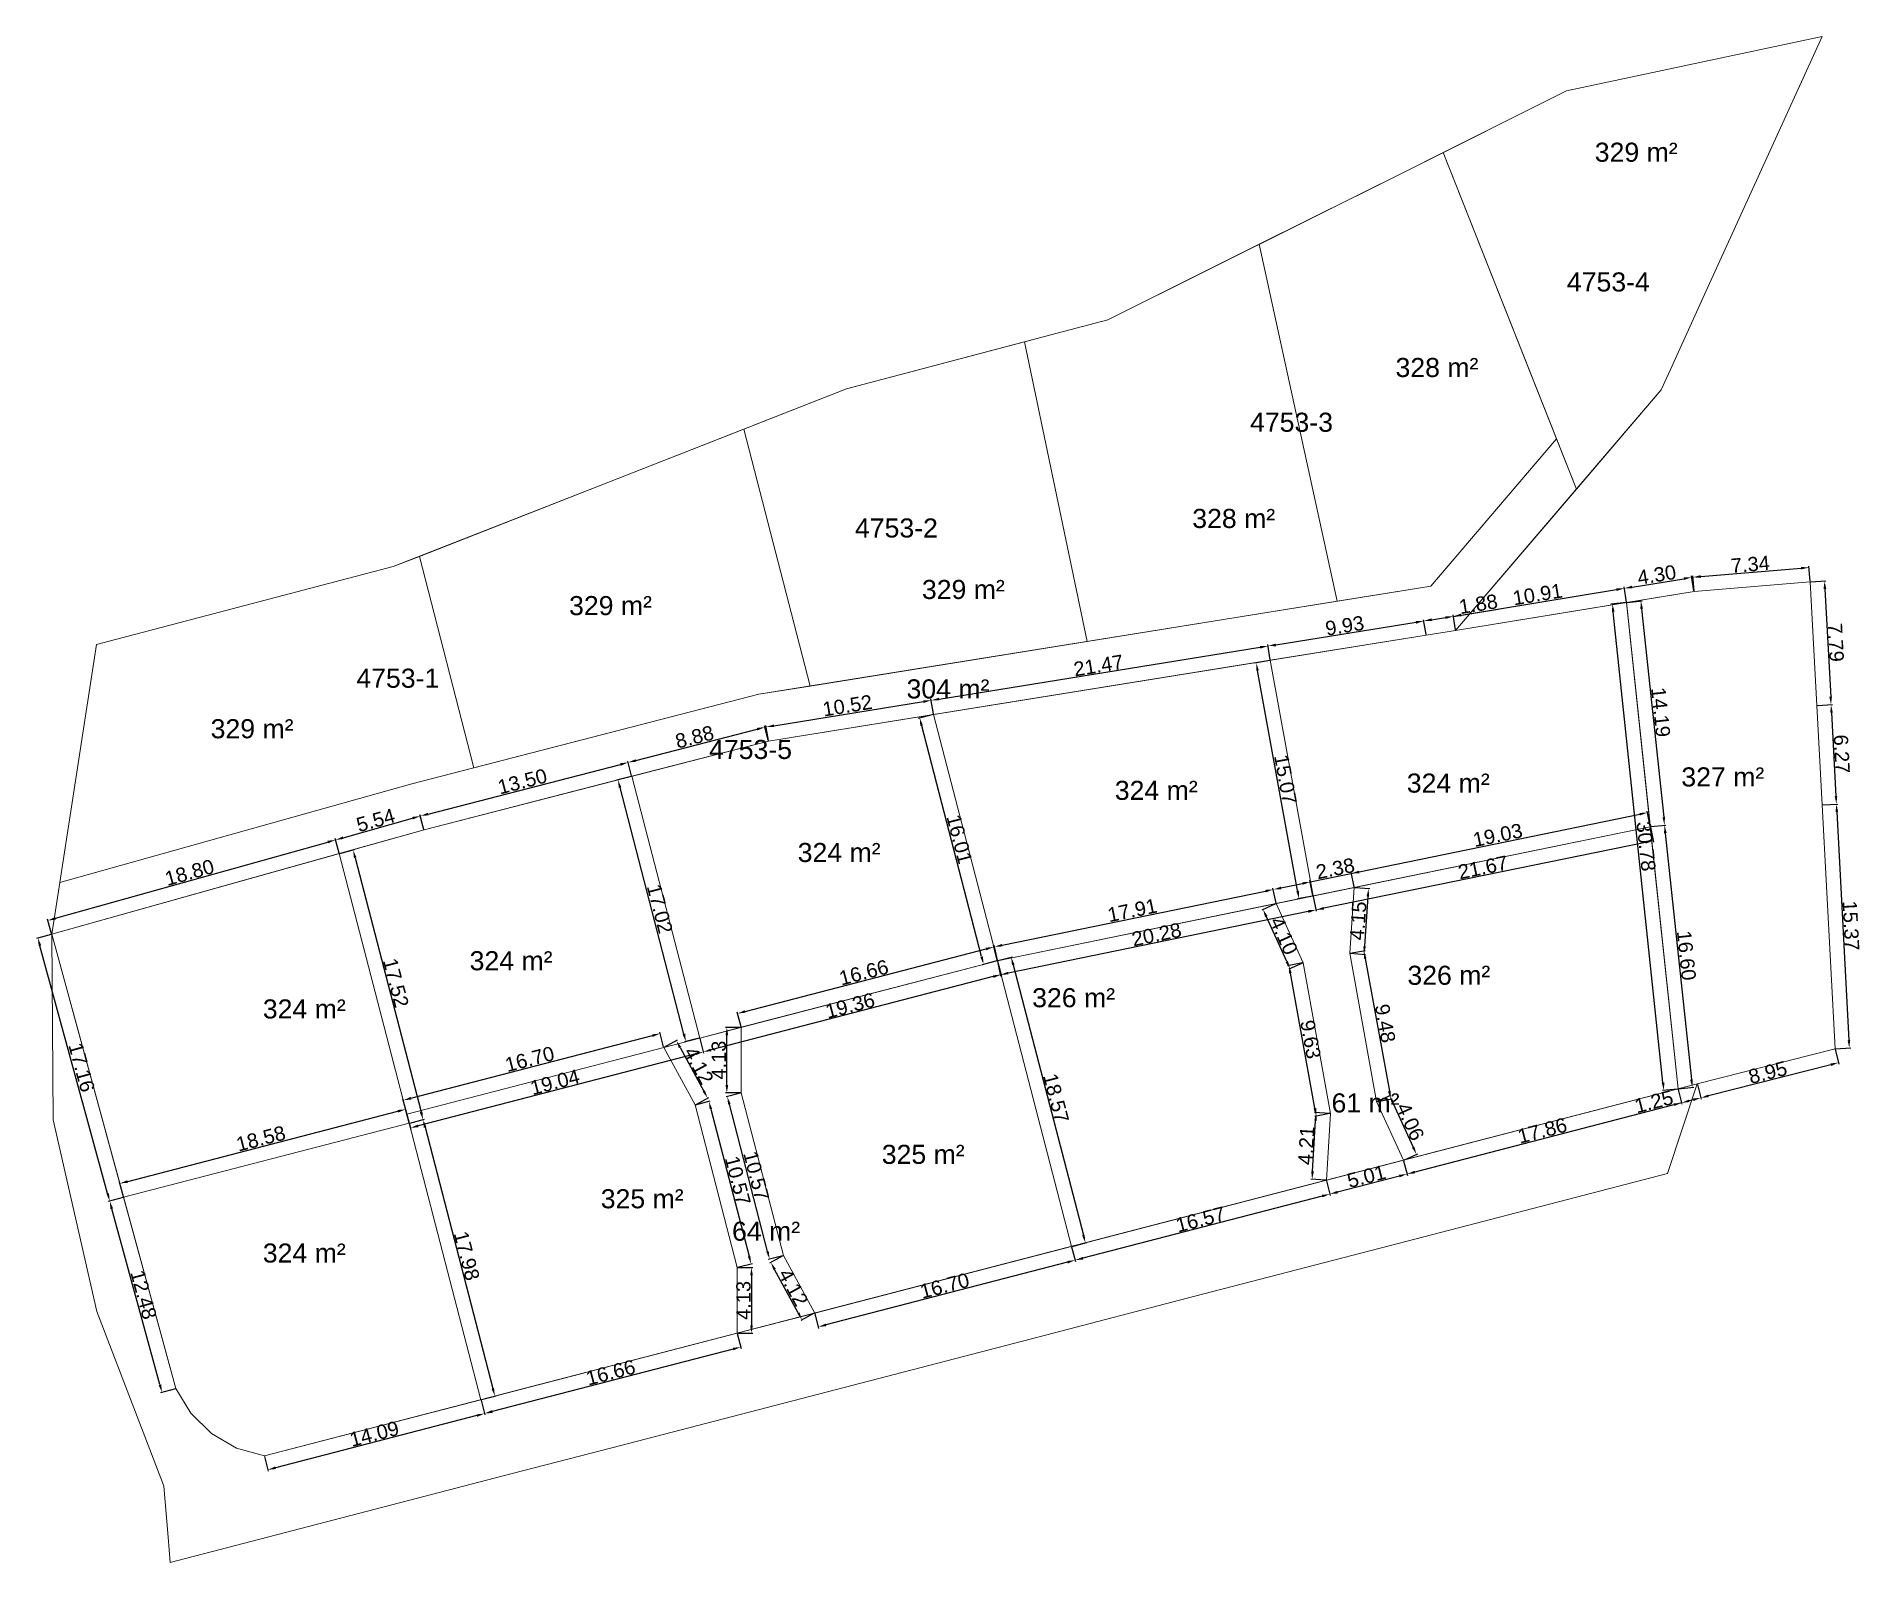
# Model space of a CAD drawing. Header units: metres. Extents: x 7500484 to 7500698, y 4674058 to 4675066.
# Drawn here: x 7500583.3 to 7500698.2, y 4674969.8 to 4675065.8 of the extents above.
import ezdxf

# ---------------------------------------------------------------- set-up
doc = ezdxf.new("R2010")
doc.units = ezdxf.units.M
doc.header["$PDMODE"] = 32
doc.header["$PDSIZE"] = 0.75
doc.layers.get('Defpoints').update_dxf_attribs({"lineweight": 0})
for name, color, linetype, lineweight in [('Nr-Kojshi', 251, 'Continuous', 0), ('Nr-Ri', 1, 'Continuous', 0), ('Parcela Baze', 7, 'Continuous', 0), ('ParcReNet_12', 1, 'Continuous', 0), ('YourDimensionLayer', 7, 'Continuous', 0)]:
    doc.layers.add(name, color=color, linetype=linetype, lineweight=lineweight)
doc.styles.get("Standard").update_dxf_attribs({"font": 'arial.ttf'})
doc.dimstyles.get("Standard").update_dxf_attribs({"dimtxt": 1.5, "dimasz": 0.18, "dimexe": 0.18, "dimexo": 0.0625, "dimgap": 0.09, "dimtad": 1, "dimtoh": 1, "dimzin": 0, "dimdsep": 46, "dimtxsty": 'Standard', "dimcen": 0.09, "dimse1": 1, "dimse2": 1, "dimsd1": 1, "dimsd2": 1, "dimadec": 0, "dimazin": 0, "dimtfac": 1, "dimtofl": 0, "dimtmove": 0, "dimatfit": 3, "dimfxl": 1, "dimtolj": 1, "dimtzin": 0, "dimarcsym": 0})

msp = doc.modelspace()

# ---------------------------------------------------------------- texts
at = {"layer": 'Nr-Kojshi'}
for s, p in [('4753-4', (7500679.645, 4675049.75)), ('4753-3', (7500659.703, 4675040.922)), ('4753-2', (7500634.836, 4675034.27)), ('4753-1', (7500603.454, 4675024.818)), ('4753-5', (7500625.655, 4675020.335))]:
    msp.add_text(s, height=1.2, dxfattribs=at).set_placement(p)
at = {"layer": 'Nr-Ri'}
for s, p in [('329 m²', (7500681.401, 4675057.914)), ('328 m²', (7500668.859, 4675044.368)), ('328 m²', (7500656.066, 4675034.87)), ('329 m²', (7500639.05, 4675030.401)), ('329 m²', (7500616.841, 4675029.385)), ('304 m²', (7500638.083, 4675024.145)), ('329 m²', (7500594.281, 4675021.638)), ('324 m²', (7500669.57, 4675018.219)), ('327 m²', (7500686.85, 4675018.607)), ('324 m²', (7500651.192, 4675017.761)), ('324 m²', (7500631.231, 4675013.853)), ('324 m²', (7500610.583, 4675007.04)), ('326 m²', (7500669.607, 4675006.127)), ('326 m²', (7500645.989, 4675004.714)), ('324 m²', (7500597.567, 4675004.006)), ('61 m²', (7500664.831, 4674998.096)), ('325 m²', (7500636.524, 4674994.859)), ('325 m²', (7500618.835, 4674992.065)), ('64 m²', (7500627.099, 4674990.022)), ('324 m²', (7500597.567, 4674988.65))]:
    msp.add_text(s, height=1.2, dxfattribs=at).set_placement(p)

# ---------------------------------------------------------------- blocks, each defined once
blk = doc.blocks.new('*D146')
at = {"layer": 'Defpoints', "color": 0, "transparency": 16777216}
for p in [(7500602.38, 4675014.38), (7500607.65, 4674997.65), (7500606.78, 4674997.42)]:
    blk.add_point(p, dxfattribs=at)
at = {"layer": 'YourDimensionLayer', "color": 0, "lineweight": -2, "transparency": 16777216}
for p, q in [((7500602.41, 4675014.39), (7500603.34, 4675014.63)), ((7500603.38, 4675014.12), (7500607.53, 4674998.13)), ((7500606.81, 4674997.43), (7500607.74, 4674997.67))]:
    blk.add_line(p, q, dxfattribs=at)
at = {"layer": 'YourDimensionLayer', "color": 0, "transparency": 16777216}
for points in [[(7500603.46, 4675014.14), (7500603.3, 4675014.1), (7500603.25, 4675014.6)], [(7500607.61, 4674998.15), (7500607.44, 4674998.11), (7500607.65, 4674997.65)]]:
    blk.add_solid(points, dxfattribs=at)
at = {"layer": 'YourDimensionLayer', "color": 0, "transparency": 16777216, "insert": (7500605.94, 4675006.25), "char_height": 0.9, "attachment_point": 5, "rotation": 284.5469}
blk.add_mtext('\\A1;17.52', dxfattribs=at)
blk = doc.blocks.new('*D148')
at = {"layer": 'Defpoints', "color": 0, "transparency": 16777216}
for p in [(7500583.41, 4675009.07), (7500584.28, 4675009.3), (7500588.8, 4674992.76)]:
    blk.add_point(p, dxfattribs=at)
at = {"layer": 'YourDimensionLayer', "color": 0, "lineweight": -2, "transparency": 16777216}
for p, q in [((7500584.25, 4675009.3), (7500583.32, 4675009.04)), ((7500587.8, 4674993), (7500583.54, 4675008.58)), ((7500588.77, 4674992.75), (7500587.84, 4674992.49))]:
    blk.add_line(p, q, dxfattribs=at)
at = {"layer": 'YourDimensionLayer', "color": 0, "transparency": 16777216}
for points in [[(7500583.62, 4675008.61), (7500583.46, 4675008.56), (7500583.41, 4675009.07)], [(7500587.88, 4674993.02), (7500587.72, 4674992.98), (7500587.93, 4674992.52)]]:
    blk.add_solid(points, dxfattribs=at)
at = {"layer": 'YourDimensionLayer', "color": 0, "transparency": 16777216, "insert": (7500586.16, 4675000.93), "char_height": 0.9, "attachment_point": 5, "rotation": 285.2819}
blk.add_mtext('\\A1;17.16', dxfattribs=at)
blk = doc.blocks.new('*D149')
at = {"layer": 'Defpoints', "color": 0, "transparency": 16777216}
for p in [(7500602.14, 4675015.24), (7500602.38, 4675014.38), (7500584.28, 4675009.3)]:
    blk.add_point(p, dxfattribs=at)
at = {"layer": 'YourDimensionLayer', "color": 0, "lineweight": -2, "transparency": 16777216}
for p, q in [((7500584.51, 4675010.31), (7500601.66, 4675015.11)), ((7500602.37, 4675014.41), (7500602.11, 4675015.33)), ((7500584.27, 4675009.33), (7500584.01, 4675010.26))]:
    blk.add_line(p, q, dxfattribs=at)
at = {"layer": 'YourDimensionLayer', "color": 0, "transparency": 16777216}
for points in [[(7500601.63, 4675015.19), (7500601.68, 4675015.03), (7500602.14, 4675015.24)], [(7500584.49, 4675010.39), (7500584.54, 4675010.23), (7500584.03, 4675010.17)]]:
    blk.add_solid(points, dxfattribs=at)
at = {"layer": 'YourDimensionLayer', "color": 0, "transparency": 16777216, "insert": (7500592.95, 4675013.19), "char_height": 0.9, "attachment_point": 5, "rotation": 15.6577}
blk.add_mtext('\\A1;18.80', dxfattribs=at)
blk = doc.blocks.new('*D151')
at = {"layer": 'Defpoints', "color": 0, "transparency": 16777216}
for p in [(7500625.07, 4675002.78), (7500606.63, 4674997.99), (7500606.86, 4674997.12)]:
    blk.add_point(p, dxfattribs=at)
at = {"layer": 'YourDimensionLayer', "color": 0, "lineweight": -2, "transparency": 16777216}
for p, q in [((7500625.07, 4675002.75), (7500625.31, 4675001.82)), ((7500624.81, 4675001.78), (7500607.34, 4674997.25)), ((7500606.64, 4674997.96), (7500606.88, 4674997.03))]:
    blk.add_line(p, q, dxfattribs=at)
at = {"layer": 'YourDimensionLayer', "color": 0, "transparency": 16777216}
for points in [[(7500624.79, 4675001.86), (7500624.83, 4675001.7), (7500625.29, 4675001.9)], [(7500607.32, 4674997.33), (7500607.36, 4674997.17), (7500606.86, 4674997.12)]]:
    blk.add_solid(points, dxfattribs=at)
at = {"layer": 'YourDimensionLayer', "color": 0, "transparency": 16777216, "insert": (7500615.95, 4675000), "char_height": 0.9, "attachment_point": 5, "rotation": 14.5469}
blk.add_mtext('\\A1;19.04', dxfattribs=at)
blk = doc.blocks.new('*D153')
at = {"layer": 'Defpoints', "color": 0, "transparency": 16777216}
for p in [(7500607.47, 4675016.74), (7500607.72, 4675015.87), (7500602.38, 4675014.38)]:
    blk.add_point(p, dxfattribs=at)
at = {"layer": 'YourDimensionLayer', "color": 0, "lineweight": -2, "transparency": 16777216}
for p, q in [((7500602.62, 4675015.38), (7500606.99, 4675016.61)), ((7500607.71, 4675015.9), (7500607.45, 4675016.83)), ((7500602.37, 4675014.41), (7500602.11, 4675015.33))]:
    blk.add_line(p, q, dxfattribs=at)
at = {"layer": 'YourDimensionLayer', "color": 0, "transparency": 16777216}
for points in [[(7500606.97, 4675016.69), (7500607.01, 4675016.53), (7500607.47, 4675016.74)], [(7500602.6, 4675015.46), (7500602.64, 4675015.3), (7500602.14, 4675015.24)]]:
    blk.add_solid(points, dxfattribs=at)
at = {"layer": 'YourDimensionLayer', "color": 0, "transparency": 16777216, "insert": (7500604.67, 4675016.48), "char_height": 0.9, "attachment_point": 5, "rotation": 15.6577}
blk.add_mtext('\\A1;5.54', dxfattribs=at)
blk = doc.blocks.new('*D154')
at = {"layer": 'Defpoints', "color": 0, "transparency": 16777216}
for p in [(7500620.57, 4675020.12), (7500620.79, 4675019.25), (7500607.72, 4675015.87)]:
    blk.add_point(p, dxfattribs=at)
at = {"layer": 'YourDimensionLayer', "color": 0, "lineweight": -2, "transparency": 16777216}
for p, q in [((7500607.98, 4675016.87), (7500620.08, 4675019.99)), ((7500620.78, 4675019.28), (7500620.54, 4675020.2)), ((7500607.71, 4675015.9), (7500607.47, 4675016.83))]:
    blk.add_line(p, q, dxfattribs=at)
at = {"layer": 'YourDimensionLayer', "color": 0, "transparency": 16777216}
for points in [[(7500620.06, 4675020.07), (7500620.1, 4675019.91), (7500620.57, 4675020.12)], [(7500607.95, 4675016.95), (7500608, 4675016.79), (7500607.49, 4675016.75)]]:
    blk.add_solid(points, dxfattribs=at)
at = {"layer": 'YourDimensionLayer', "color": 0, "transparency": 16777216, "insert": (7500613.9, 4675018.92), "char_height": 0.9, "attachment_point": 5, "rotation": 14.4615}
blk.add_mtext('\\A1;13.50', dxfattribs=at)
blk = doc.blocks.new('*D156')
at = {"layer": 'Defpoints', "color": 0, "transparency": 16777216}
for p in [(7500643.8, 4675007.64), (7500625.07, 4675002.78), (7500625.29, 4675001.9)]:
    blk.add_point(p, dxfattribs=at)
at = {"layer": 'YourDimensionLayer', "color": 0, "lineweight": -2, "transparency": 16777216}
for p, q in [((7500643.81, 4675007.61), (7500644.05, 4675006.68)), ((7500643.54, 4675006.64), (7500625.78, 4675002.03)), ((7500625.07, 4675002.75), (7500625.31, 4675001.82))]:
    blk.add_line(p, q, dxfattribs=at)
at = {"layer": 'YourDimensionLayer', "color": 0, "transparency": 16777216}
for points in [[(7500643.52, 4675006.72), (7500643.57, 4675006.56), (7500644.03, 4675006.77)], [(7500625.75, 4675002.11), (7500625.8, 4675001.95), (7500625.29, 4675001.9)]]:
    blk.add_solid(points, dxfattribs=at)
at = {"layer": 'YourDimensionLayer', "color": 0, "transparency": 16777216, "insert": (7500634.53, 4675004.82), "char_height": 0.9, "attachment_point": 5, "rotation": 14.5469}
blk.add_mtext('\\A1;19.36', dxfattribs=at)
blk = doc.blocks.new('*D157')
at = {"layer": 'Defpoints', "color": 0, "transparency": 16777216}
for p in [(7500619.92, 4675019.02), (7500620.79, 4675019.25), (7500625.07, 4675002.78)]:
    blk.add_point(p, dxfattribs=at)
at = {"layer": 'YourDimensionLayer', "color": 0, "lineweight": -2, "transparency": 16777216}
for p, q in [((7500620.76, 4675019.24), (7500619.83, 4675019)), ((7500624.07, 4675003.03), (7500620.05, 4675018.54)), ((7500625.04, 4675002.77), (7500624.11, 4675002.53))]:
    blk.add_line(p, q, dxfattribs=at)
at = {"layer": 'YourDimensionLayer', "color": 0, "transparency": 16777216}
for points in [[(7500620.13, 4675018.56), (7500619.97, 4675018.52), (7500619.92, 4675019.02)], [(7500624.15, 4675003.05), (7500623.99, 4675003.01), (7500624.19, 4675002.55)]]:
    blk.add_solid(points, dxfattribs=at)
at = {"layer": 'YourDimensionLayer', "color": 0, "transparency": 16777216, "insert": (7500622.55, 4675010.91), "char_height": 0.9, "attachment_point": 5, "rotation": 284.5469}
blk.add_mtext('\\A1;17.02', dxfattribs=at)
blk = doc.blocks.new('*D158')
at = {"layer": 'Defpoints', "color": 0, "transparency": 16777216}
for p in [(7500629.17, 4675022.34), (7500629.39, 4675021.46), (7500620.79, 4675019.25)]:
    blk.add_point(p, dxfattribs=at)
at = {"layer": 'YourDimensionLayer', "color": 0, "lineweight": -2, "transparency": 16777216}
for p, q in [((7500621.05, 4675020.24), (7500628.68, 4675022.21)), ((7500629.38, 4675021.49), (7500629.14, 4675022.42)), ((7500620.78, 4675019.28), (7500620.54, 4675020.2))]:
    blk.add_line(p, q, dxfattribs=at)
at = {"layer": 'YourDimensionLayer', "color": 0, "transparency": 16777216}
for points in [[(7500628.66, 4675022.29), (7500628.7, 4675022.13), (7500629.17, 4675022.34)], [(7500621.03, 4675020.32), (7500621.07, 4675020.16), (7500620.57, 4675020.12)]]:
    blk.add_solid(points, dxfattribs=at)
at = {"layer": 'YourDimensionLayer', "color": 0, "transparency": 16777216, "insert": (7500624.74, 4675021.72), "char_height": 0.9, "attachment_point": 5, "rotation": 14.4615}
blk.add_mtext('\\A1;8.88', dxfattribs=at)
blk = doc.blocks.new('*D159')
at = {"layer": 'Defpoints', "color": 0, "transparency": 16777216}
for p in [(7500639.64, 4675024.03), (7500639.78, 4675023.14), (7500629.39, 4675021.46)]:
    blk.add_point(p, dxfattribs=at)
at = {"layer": 'YourDimensionLayer', "color": 0, "lineweight": -2, "transparency": 16777216}
for p, q in [((7500639.78, 4675023.17), (7500639.62, 4675024.11)), ((7500629.74, 4675022.43), (7500639.14, 4675023.95)), ((7500629.39, 4675021.49), (7500629.23, 4675022.44))]:
    blk.add_line(p, q, dxfattribs=at)
at = {"layer": 'YourDimensionLayer', "color": 0, "transparency": 16777216}
for points in [[(7500639.13, 4675024.03), (7500639.16, 4675023.86), (7500639.64, 4675024.03)], [(7500629.73, 4675022.51), (7500629.75, 4675022.35), (7500629.25, 4675022.35)]]:
    blk.add_solid(points, dxfattribs=at)
at = {"layer": 'YourDimensionLayer', "color": 0, "transparency": 16777216, "insert": (7500634.36, 4675023.69), "char_height": 0.9, "attachment_point": 5, "rotation": 9.1449}
blk.add_mtext('\\A1;10.52', dxfattribs=at)
blk = doc.blocks.new('*D161')
at = {"layer": 'Defpoints', "color": 0, "transparency": 16777216}
for p in [(7500663.67, 4675011.72), (7500643.8, 4675007.64), (7500643.98, 4675006.76)]:
    blk.add_point(p, dxfattribs=at)
at = {"layer": 'YourDimensionLayer', "color": 0, "lineweight": -2, "transparency": 16777216}
for p, q in [((7500663.68, 4675011.69), (7500663.87, 4675010.75)), ((7500663.36, 4675010.74), (7500644.47, 4675006.86)), ((7500643.81, 4675007.61), (7500644, 4675006.67))]:
    blk.add_line(p, q, dxfattribs=at)
at = {"layer": 'YourDimensionLayer', "color": 0, "transparency": 16777216}
for points in [[(7500663.34, 4675010.82), (7500663.38, 4675010.65), (7500663.85, 4675010.84)], [(7500644.46, 4675006.94), (7500644.49, 4675006.78), (7500643.98, 4675006.76)]]:
    blk.add_solid(points, dxfattribs=at)
at = {"layer": 'YourDimensionLayer', "color": 0, "transparency": 16777216, "insert": (7500653.82, 4675009.29), "char_height": 0.9, "attachment_point": 5, "rotation": 11.6033}
blk.add_mtext('\\A1;20.28', dxfattribs=at)
blk = doc.blocks.new('*D162')
at = {"layer": 'Defpoints', "color": 0, "transparency": 16777216}
for p in [(7500638.91, 4675022.91), (7500639.78, 4675023.14), (7500643.8, 4675007.64)]:
    blk.add_point(p, dxfattribs=at)
at = {"layer": 'YourDimensionLayer', "color": 0, "lineweight": -2, "transparency": 16777216}
for p, q in [((7500639.75, 4675023.13), (7500638.82, 4675022.89)), ((7500642.81, 4675007.9), (7500639.04, 4675022.43)), ((7500643.77, 4675007.63), (7500642.84, 4675007.39))]:
    blk.add_line(p, q, dxfattribs=at)
at = {"layer": 'YourDimensionLayer', "color": 0, "transparency": 16777216}
for points in [[(7500639.12, 4675022.45), (7500638.95, 4675022.41), (7500638.91, 4675022.91)], [(7500642.89, 4675007.92), (7500642.73, 4675007.87), (7500642.93, 4675007.41)]]:
    blk.add_solid(points, dxfattribs=at)
at = {"layer": 'YourDimensionLayer', "color": 0, "transparency": 16777216, "insert": (7500641.41, 4675015.29), "char_height": 0.9, "attachment_point": 5, "rotation": 284.5469}
blk.add_mtext('\\A1;16.01', dxfattribs=at)
blk = doc.blocks.new('*D163')
at = {"layer": 'Defpoints', "color": 0, "transparency": 16777216}
for p in [(7500660.83, 4675027.44), (7500660.98, 4675026.55), (7500639.78, 4675023.14)]:
    blk.add_point(p, dxfattribs=at)
at = {"layer": 'YourDimensionLayer', "color": 0, "lineweight": -2, "transparency": 16777216}
for p, q in [((7500660.97, 4675026.58), (7500660.82, 4675027.53)), ((7500640.13, 4675024.1), (7500660.34, 4675027.36)), ((7500639.78, 4675023.17), (7500639.62, 4675024.11))]:
    blk.add_line(p, q, dxfattribs=at)
at = {"layer": 'YourDimensionLayer', "color": 0, "transparency": 16777216}
for points in [[(7500660.33, 4675027.44), (7500660.35, 4675027.28), (7500660.83, 4675027.44)], [(7500640.12, 4675024.19), (7500640.14, 4675024.02), (7500639.64, 4675024.03)]]:
    blk.add_solid(points, dxfattribs=at)
at = {"layer": 'YourDimensionLayer', "color": 0, "transparency": 16777216, "insert": (7500650.16, 4675026.22), "char_height": 0.9, "attachment_point": 5, "rotation": 9.1449}
blk.add_mtext('\\A1;21.47', dxfattribs=at)
blk = doc.blocks.new('*D164')
at = {"layer": 'Defpoints', "color": 0, "transparency": 16777216}
for p in [(7500683.41, 4675030.18), (7500684.9, 4675016.08), (7500685.79, 4675016.17)]:
    blk.add_point(p, dxfattribs=at)
at = {"layer": 'YourDimensionLayer', "color": 0, "lineweight": -2, "transparency": 16777216}
for p, q in [((7500683.44, 4675030.19), (7500684.39, 4675030.29)), ((7500684.35, 4675029.78), (7500685.74, 4675016.67)), ((7500684.93, 4675016.08), (7500685.88, 4675016.18))]:
    blk.add_line(p, q, dxfattribs=at)
at = {"layer": 'YourDimensionLayer', "color": 0, "transparency": 16777216}
for points in [[(7500684.44, 4675029.79), (7500684.27, 4675029.77), (7500684.3, 4675030.28)], [(7500685.82, 4675016.68), (7500685.66, 4675016.66), (7500685.79, 4675016.17)]]:
    blk.add_solid(points, dxfattribs=at)
at = {"layer": 'YourDimensionLayer', "color": 0, "transparency": 16777216, "insert": (7500685.55, 4675023.28), "char_height": 0.9, "attachment_point": 5, "rotation": 276.0361}
blk.add_mtext('\\A1;14.19', dxfattribs=at)
blk = doc.blocks.new('*D165')
at = {"layer": 'Defpoints', "color": 0, "transparency": 16777216}
for p in [(7500684.9, 4675016.08), (7500663.67, 4675011.72), (7500663.85, 4675010.84)]:
    blk.add_point(p, dxfattribs=at)
at = {"layer": 'YourDimensionLayer', "color": 0, "lineweight": -2, "transparency": 16777216}
for p, q in [((7500684.9, 4675016.05), (7500685.1, 4675015.11)), ((7500684.59, 4675015.09), (7500664.34, 4675010.94)), ((7500663.68, 4675011.69), (7500663.87, 4675010.75))]:
    blk.add_line(p, q, dxfattribs=at)
at = {"layer": 'YourDimensionLayer', "color": 0, "transparency": 16777216}
for points in [[(7500684.57, 4675015.18), (7500684.61, 4675015.01), (7500685.08, 4675015.19)], [(7500664.32, 4675011.02), (7500664.36, 4675010.85), (7500663.85, 4675010.84)]]:
    blk.add_solid(points, dxfattribs=at)
at = {"layer": 'YourDimensionLayer', "color": 0, "transparency": 16777216, "insert": (7500674.36, 4675013.51), "char_height": 0.9, "attachment_point": 5, "rotation": 11.6033}
blk.add_mtext('\\A1;21.67', dxfattribs=at)
blk = doc.blocks.new('*D166')
at = {"layer": 'Defpoints', "color": 0, "transparency": 16777216}
for p in [(7500660.09, 4675026.39), (7500660.98, 4675026.55), (7500663.67, 4675011.72)]:
    blk.add_point(p, dxfattribs=at)
at = {"layer": 'YourDimensionLayer', "color": 0, "lineweight": -2, "transparency": 16777216}
for p, q in [((7500660.95, 4675026.54), (7500660, 4675026.37)), ((7500662.7, 4675012.05), (7500660.18, 4675025.9)), ((7500663.64, 4675011.71), (7500662.7, 4675011.54))]:
    blk.add_line(p, q, dxfattribs=at)
at = {"layer": 'YourDimensionLayer', "color": 0, "transparency": 16777216}
for points in [[(7500660.26, 4675025.91), (7500660.1, 4675025.88), (7500660.09, 4675026.39)], [(7500662.78, 4675012.06), (7500662.61, 4675012.03), (7500662.78, 4675011.56)]]:
    blk.add_solid(points, dxfattribs=at)
at = {"layer": 'YourDimensionLayer', "color": 0, "transparency": 16777216, "insert": (7500661.93, 4675019.06), "char_height": 0.9, "attachment_point": 5, "rotation": 280.2911}
blk.add_mtext('\\A1;15.07', dxfattribs=at)
blk = doc.blocks.new('*D167')
at = {"layer": 'Defpoints', "color": 0, "transparency": 16777216}
for p in [(7500670.64, 4675029.02), (7500670.78, 4675028.13), (7500660.98, 4675026.55)]:
    blk.add_point(p, dxfattribs=at)
at = {"layer": 'YourDimensionLayer', "color": 0, "lineweight": -2, "transparency": 16777216}
for p, q in [((7500661.33, 4675027.52), (7500670.15, 4675028.94)), ((7500670.78, 4675028.16), (7500670.62, 4675029.1)), ((7500660.97, 4675026.58), (7500660.82, 4675027.53))]:
    blk.add_line(p, q, dxfattribs=at)
at = {"layer": 'YourDimensionLayer', "color": 0, "transparency": 16777216}
for points in [[(7500670.13, 4675029.02), (7500670.16, 4675028.85), (7500670.64, 4675029.02)], [(7500661.31, 4675027.6), (7500661.34, 4675027.43), (7500660.83, 4675027.44)]]:
    blk.add_solid(points, dxfattribs=at)
at = {"layer": 'YourDimensionLayer', "color": 0, "transparency": 16777216, "insert": (7500665.66, 4675028.72), "char_height": 0.9, "attachment_point": 5, "rotation": 9.1449}
blk.add_mtext('\\A1;9.93', dxfattribs=at)
blk = doc.blocks.new('*D168')
at = {"layer": 'Defpoints', "color": 0, "transparency": 16777216}
for p in [(7500672.5, 4675029.31), (7500670.78, 4675028.13), (7500672.64, 4675028.43)]:
    blk.add_point(p, dxfattribs=at)
at = {"layer": 'YourDimensionLayer', "color": 0, "lineweight": -2, "transparency": 16777216}
for p, q in [((7500672.5, 4675029.31), (7500675.31, 4675029.77)), ((7500670.78, 4675028.16), (7500670.62, 4675029.1)), ((7500671.13, 4675029.09), (7500672.01, 4675029.24)), ((7500672.64, 4675028.46), (7500672.48, 4675029.4))]:
    blk.add_line(p, q, dxfattribs=at)
at = {"layer": 'YourDimensionLayer', "color": 0, "transparency": 16777216}
for points in [[(7500671.12, 4675029.18), (7500671.15, 4675029.01), (7500670.64, 4675029.02)], [(7500671.99, 4675029.32), (7500672.02, 4675029.15), (7500672.5, 4675029.31)]]:
    blk.add_solid(points, dxfattribs=at)
at = {"layer": 'YourDimensionLayer', "color": 0, "transparency": 16777216, "insert": (7500674.07, 4675030.08), "char_height": 0.9, "attachment_point": 5, "rotation": 9.1323}
blk.add_mtext('\\A1;1.88', dxfattribs=at)
blk = doc.blocks.new('*D169')
at = {"layer": 'Defpoints', "color": 0, "transparency": 16777216}
for p in [(7500683.26, 4675031.07), (7500683.41, 4675030.18), (7500672.64, 4675028.43)]:
    blk.add_point(p, dxfattribs=at)
at = {"layer": 'YourDimensionLayer', "color": 0, "lineweight": -2, "transparency": 16777216}
for p, q in [((7500672.99, 4675029.39), (7500682.77, 4675030.99)), ((7500683.4, 4675030.21), (7500683.25, 4675031.16)), ((7500672.64, 4675028.46), (7500672.48, 4675029.4))]:
    blk.add_line(p, q, dxfattribs=at)
at = {"layer": 'YourDimensionLayer', "color": 0, "transparency": 16777216}
for points in [[(7500682.75, 4675031.07), (7500682.78, 4675030.91), (7500683.26, 4675031.07)], [(7500672.98, 4675029.48), (7500673, 4675029.31), (7500672.5, 4675029.31)]]:
    blk.add_solid(points, dxfattribs=at)
at = {"layer": 'YourDimensionLayer', "color": 0, "transparency": 16777216, "insert": (7500677.8, 4675030.69), "char_height": 0.9, "attachment_point": 5, "rotation": 9.2765}
blk.add_mtext('\\A1;10.91', dxfattribs=at)
blk = doc.blocks.new('*D170')
at = {"layer": 'Defpoints', "color": 0, "transparency": 16777216}
for p in [(7500695.71, 4675017.45), (7500697.42, 4675002.15), (7500696.52, 4675002.1)]:
    blk.add_point(p, dxfattribs=at)
at = {"layer": 'YourDimensionLayer', "color": 0, "lineweight": -2, "transparency": 16777216}
for p, q in [((7500695.74, 4675017.45), (7500696.7, 4675017.5)), ((7500696.63, 4675017), (7500697.39, 4675002.65)), ((7500696.55, 4675002.1), (7500697.51, 4675002.15))]:
    blk.add_line(p, q, dxfattribs=at)
at = {"layer": 'YourDimensionLayer', "color": 0, "transparency": 16777216}
for points in [[(7500696.72, 4675017), (7500696.55, 4675016.99), (7500696.61, 4675017.5)], [(7500697.48, 4675002.65), (7500697.31, 4675002.64), (7500697.42, 4675002.15)]]:
    blk.add_solid(points, dxfattribs=at)
at = {"layer": 'YourDimensionLayer', "color": 0, "transparency": 16777216, "insert": (7500697.52, 4675009.85), "char_height": 0.9, "attachment_point": 5, "rotation": 273.039}
blk.add_mtext('\\A1;15.37', dxfattribs=at)
blk = doc.blocks.new('*D171')
at = {"layer": 'Defpoints', "color": 0, "transparency": 16777216}
for p in [(7500696.52, 4675002.1), (7500687.85, 4674999.89), (7500688.08, 4674999.01)]:
    blk.add_point(p, dxfattribs=at)
at = {"layer": 'YourDimensionLayer', "color": 0, "lineweight": -2, "transparency": 16777216}
for p, q in [((7500696.26, 4675001.1), (7500688.56, 4674999.14)), ((7500696.53, 4675002.07), (7500696.77, 4675001.14)), ((7500687.86, 4674999.86), (7500688.1, 4674998.93))]:
    blk.add_line(p, q, dxfattribs=at)
at = {"layer": 'YourDimensionLayer', "color": 0, "transparency": 16777216}
for points in [[(7500696.24, 4675001.18), (7500696.28, 4675001.02), (7500696.74, 4675001.23)], [(7500688.54, 4674999.22), (7500688.58, 4674999.06), (7500688.08, 4674999.01)]]:
    blk.add_solid(points, dxfattribs=at)
at = {"layer": 'YourDimensionLayer', "color": 0, "transparency": 16777216, "insert": (7500692.29, 4675000.61), "char_height": 0.9, "attachment_point": 5, "rotation": 14.3096}
blk.add_mtext('\\A1;8.95', dxfattribs=at)
blk = doc.blocks.new('*D172')
at = {"layer": 'Defpoints', "color": 0, "transparency": 16777216}
for p in [(7500687.85, 4674999.89), (7500686.64, 4674999.57), (7500686.87, 4674998.7)]:
    blk.add_point(p, dxfattribs=at)
at = {"layer": 'YourDimensionLayer', "color": 0, "lineweight": -2, "transparency": 16777216}
for p, q in [((7500687.86, 4674999.86), (7500688.1, 4674998.93)), ((7500686.87, 4674998.7), (7500684.11, 4674997.99)), ((7500686.65, 4674999.54), (7500686.89, 4674998.61)), ((7500687.6, 4674998.89), (7500687.35, 4674998.83))]:
    blk.add_line(p, q, dxfattribs=at)
at = {"layer": 'YourDimensionLayer', "color": 0, "transparency": 16777216}
for points in [[(7500687.33, 4674998.91), (7500687.37, 4674998.75), (7500686.87, 4674998.7)], [(7500687.58, 4674998.97), (7500687.62, 4674998.81), (7500688.08, 4674999.02)]]:
    blk.add_solid(points, dxfattribs=at)
at = {"layer": 'YourDimensionLayer', "color": 0, "transparency": 16777216, "insert": (7500685.12, 4674998.77), "char_height": 0.9, "attachment_point": 5, "rotation": 14.5469}
blk.add_mtext('\\A1;1.25', dxfattribs=at)
blk = doc.blocks.new('*D173')
at = {"layer": 'Defpoints', "color": 0, "transparency": 16777216}
for p in [(7500682.51, 4675030.09), (7500683.41, 4675030.18), (7500686.64, 4674999.57)]:
    blk.add_point(p, dxfattribs=at)
at = {"layer": 'YourDimensionLayer', "color": 0, "lineweight": -2, "transparency": 16777216}
for p, q in [((7500683.37, 4675030.18), (7500682.42, 4675030.08)), ((7500685.69, 4674999.98), (7500682.56, 4675029.59)), ((7500686.61, 4674999.57), (7500685.66, 4674999.47))]:
    blk.add_line(p, q, dxfattribs=at)
at = {"layer": 'YourDimensionLayer', "color": 0, "transparency": 16777216}
for points in [[(7500682.65, 4675029.6), (7500682.48, 4675029.58), (7500682.51, 4675030.09)], [(7500685.78, 4674999.98), (7500685.61, 4674999.97), (7500685.75, 4674999.48)]]:
    blk.add_solid(points, dxfattribs=at)
at = {"layer": 'YourDimensionLayer', "color": 0, "transparency": 16777216, "insert": (7500684.63, 4675014.84), "char_height": 0.9, "attachment_point": 5, "rotation": 276.0361}
blk.add_mtext('\\A1;30.78', dxfattribs=at)
blk = doc.blocks.new('*D174')
at = {"layer": 'Defpoints', "color": 0, "transparency": 16777216}
for p in [(7500687.5, 4675031.77), (7500687.65, 4675030.88), (7500683.41, 4675030.18)]:
    blk.add_point(p, dxfattribs=at)
at = {"layer": 'YourDimensionLayer', "color": 0, "lineweight": -2, "transparency": 16777216}
for p, q in [((7500683.4, 4675030.21), (7500683.25, 4675031.16)), ((7500683.75, 4675031.15), (7500687.01, 4675031.68)), ((7500687.64, 4675030.91), (7500687.49, 4675031.85))]:
    blk.add_line(p, q, dxfattribs=at)
at = {"layer": 'YourDimensionLayer', "color": 0, "transparency": 16777216}
for points in [[(7500683.74, 4675031.24), (7500683.77, 4675031.07), (7500683.26, 4675031.07)], [(7500687, 4675031.77), (7500687.02, 4675031.6), (7500687.5, 4675031.77)]]:
    blk.add_solid(points, dxfattribs=at)
at = {"layer": 'YourDimensionLayer', "color": 0, "transparency": 16777216, "insert": (7500685.3, 4675031.92), "char_height": 0.9, "attachment_point": 5, "rotation": 9.2765}
blk.add_mtext('\\A1;4.30', dxfattribs=at)
blk = doc.blocks.new('*D175')
at = {"layer": 'Defpoints', "color": 0, "transparency": 16777216}
for p in [(7500694.89, 4675032.38), (7500687.65, 4675030.88), (7500694.96, 4675031.49)]:
    blk.add_point(p, dxfattribs=at)
at = {"layer": 'YourDimensionLayer', "color": 0, "lineweight": -2, "transparency": 16777216}
for p, q in [((7500688.07, 4675031.82), (7500694.39, 4675032.34)), ((7500694.96, 4675031.52), (7500694.88, 4675032.47)), ((7500687.65, 4675030.91), (7500687.57, 4675031.86))]:
    blk.add_line(p, q, dxfattribs=at)
at = {"layer": 'YourDimensionLayer', "color": 0, "transparency": 16777216}
for points in [[(7500694.38, 4675032.42), (7500694.39, 4675032.26), (7500694.89, 4675032.38)], [(7500688.06, 4675031.9), (7500688.08, 4675031.73), (7500687.57, 4675031.77)]]:
    blk.add_solid(points, dxfattribs=at)
at = {"layer": 'YourDimensionLayer', "color": 0, "transparency": 16777216, "insert": (7500691.19, 4675032.58), "char_height": 0.9, "attachment_point": 5, "rotation": 4.7604}
blk.add_mtext('\\A1;7.34', dxfattribs=at)
blk = doc.blocks.new('*D176')
at = {"layer": 'Defpoints', "color": 0, "transparency": 16777216}
for p in [(7500694.96, 4675031.49), (7500695.37, 4675023.71), (7500696.27, 4675023.75)]:
    blk.add_point(p, dxfattribs=at)
at = {"layer": 'YourDimensionLayer', "color": 0, "lineweight": -2, "transparency": 16777216}
for p, q in [((7500694.99, 4675031.49), (7500695.95, 4675031.54)), ((7500695.89, 4675031.03), (7500696.25, 4675024.25)), ((7500695.41, 4675023.71), (7500696.36, 4675023.76))]:
    blk.add_line(p, q, dxfattribs=at)
at = {"layer": 'YourDimensionLayer', "color": 0, "transparency": 16777216}
for points in [[(7500695.97, 4675031.04), (7500695.8, 4675031.03), (7500695.86, 4675031.53)], [(7500696.33, 4675024.26), (7500696.16, 4675024.25), (7500696.27, 4675023.75)]]:
    blk.add_solid(points, dxfattribs=at)
at = {"layer": 'YourDimensionLayer', "color": 0, "transparency": 16777216, "insert": (7500696.57, 4675027.67), "char_height": 0.9, "attachment_point": 5, "rotation": 273.0391}
blk.add_mtext('\\A1;7.79', dxfattribs=at)
blk = doc.blocks.new('*D177')
at = {"layer": 'Defpoints', "color": 0, "transparency": 16777216}
for p in [(7500695.37, 4675023.71), (7500695.71, 4675017.45), (7500696.61, 4675017.5)]:
    blk.add_point(p, dxfattribs=at)
at = {"layer": 'YourDimensionLayer', "color": 0, "lineweight": -2, "transparency": 16777216}
for p, q in [((7500695.41, 4675023.71), (7500696.36, 4675023.76)), ((7500696.3, 4675023.26), (7500696.58, 4675018)), ((7500695.74, 4675017.45), (7500696.7, 4675017.5))]:
    blk.add_line(p, q, dxfattribs=at)
at = {"layer": 'YourDimensionLayer', "color": 0, "transparency": 16777216}
for points in [[(7500696.38, 4675023.26), (7500696.22, 4675023.25), (7500696.27, 4675023.75)], [(7500696.66, 4675018), (7500696.5, 4675017.99), (7500696.61, 4675017.5)]]:
    blk.add_solid(points, dxfattribs=at)
at = {"layer": 'YourDimensionLayer', "color": 0, "transparency": 16777216, "insert": (7500696.94, 4675020.65), "char_height": 0.9, "attachment_point": 5, "rotation": 273.0459}
blk.add_mtext('\\A1;6.27', dxfattribs=at)
blk = doc.blocks.new('*D178')
at = {"layer": 'Defpoints', "color": 0, "transparency": 16777216}
for p in [(7500684.9, 4675016.08), (7500686.64, 4674999.57), (7500687.54, 4674999.67)]:
    blk.add_point(p, dxfattribs=at)
at = {"layer": 'YourDimensionLayer', "color": 0, "lineweight": -2, "transparency": 16777216}
for p, q in [((7500684.93, 4675016.08), (7500685.88, 4675016.18)), ((7500685.84, 4675015.67), (7500687.48, 4675000.16)), ((7500686.67, 4674999.58), (7500687.63, 4674999.68))]:
    blk.add_line(p, q, dxfattribs=at)
at = {"layer": 'YourDimensionLayer', "color": 0, "transparency": 16777216}
for points in [[(7500685.93, 4675015.68), (7500685.76, 4675015.66), (7500685.79, 4675016.17)], [(7500687.57, 4675000.17), (7500687.4, 4675000.16), (7500687.54, 4674999.67)]]:
    blk.add_solid(points, dxfattribs=at)
at = {"layer": 'YourDimensionLayer', "color": 0, "transparency": 16777216, "insert": (7500687.17, 4675007.97), "char_height": 0.9, "attachment_point": 5, "rotation": 276.0361}
blk.add_mtext('\\A1;16.60', dxfattribs=at)
blk = doc.blocks.new('*D179')
at = {"layer": 'Defpoints', "color": 0, "transparency": 16777216}
for p in [(7500686.64, 4674999.57), (7500669.36, 4674995.09), (7500669.58, 4674994.22)]:
    blk.add_point(p, dxfattribs=at)
at = {"layer": 'YourDimensionLayer', "color": 0, "lineweight": -2, "transparency": 16777216}
for p, q in [((7500686.65, 4674999.54), (7500686.89, 4674998.61)), ((7500686.38, 4674998.58), (7500670.07, 4674994.34)), ((7500669.37, 4674995.06), (7500669.61, 4674994.13))]:
    blk.add_line(p, q, dxfattribs=at)
at = {"layer": 'YourDimensionLayer', "color": 0, "transparency": 16777216}
for points in [[(7500686.36, 4674998.66), (7500686.41, 4674998.5), (7500686.87, 4674998.7)], [(7500670.05, 4674994.42), (7500670.09, 4674994.26), (7500669.58, 4674994.22)]]:
    blk.add_solid(points, dxfattribs=at)
at = {"layer": 'YourDimensionLayer', "color": 0, "transparency": 16777216, "insert": (7500678.1, 4674996.95), "char_height": 0.9, "attachment_point": 5, "rotation": 14.5469}
blk.add_mtext('\\A1;17.86', dxfattribs=at)
blk = doc.blocks.new('*D183')
at = {"layer": 'Defpoints', "color": 0, "transparency": 16777216}
for p in [(7500684.72, 4675016.96), (7500684.9, 4675016.08), (7500666.26, 4675012.25)]:
    blk.add_point(p, dxfattribs=at)
at = {"layer": 'YourDimensionLayer', "color": 0, "lineweight": -2, "transparency": 16777216}
for p, q in [((7500666.57, 4675013.23), (7500684.23, 4675016.86)), ((7500684.89, 4675016.11), (7500684.7, 4675017.05)), ((7500666.25, 4675012.28), (7500666.06, 4675013.22))]:
    blk.add_line(p, q, dxfattribs=at)
at = {"layer": 'YourDimensionLayer', "color": 0, "transparency": 16777216}
for points in [[(7500684.21, 4675016.94), (7500684.24, 4675016.78), (7500684.72, 4675016.96)], [(7500666.55, 4675013.31), (7500666.58, 4675013.15), (7500666.08, 4675013.13)]]:
    blk.add_solid(points, dxfattribs=at)
at = {"layer": 'YourDimensionLayer', "color": 0, "transparency": 16777216, "insert": (7500675.29, 4675015.54), "char_height": 0.9, "attachment_point": 5, "rotation": 11.6033}
blk.add_mtext('\\A1;19.03', dxfattribs=at)
blk = doc.blocks.new('*D184')
at = {"layer": 'Defpoints', "color": 0, "transparency": 16777216}
for p in [(7500666.26, 4675012.25), (7500665.98, 4675008.11), (7500666.88, 4675008.05)]:
    blk.add_point(p, dxfattribs=at)
at = {"layer": 'YourDimensionLayer', "color": 0, "lineweight": -2, "transparency": 16777216}
for p, q in [((7500666.29, 4675012.25), (7500667.25, 4675012.18)), ((7500667.12, 4675011.69), (7500666.91, 4675008.55)), ((7500666.01, 4675008.11), (7500666.97, 4675008.04))]:
    blk.add_line(p, q, dxfattribs=at)
at = {"layer": 'YourDimensionLayer', "color": 0, "transparency": 16777216}
for points in [[(7500667.04, 4675011.69), (7500667.2, 4675011.68), (7500667.16, 4675012.19)], [(7500666.83, 4675008.55), (7500666.99, 4675008.54), (7500666.88, 4675008.05)]]:
    blk.add_solid(points, dxfattribs=at)
at = {"layer": 'YourDimensionLayer', "color": 0, "transparency": 16777216, "insert": (7500666.51, 4675010.15), "char_height": 0.9, "attachment_point": 5, "rotation": 86.1318}
blk.add_mtext('\\A1;4.15', dxfattribs=at)
blk = doc.blocks.new('*D185')
at = {"layer": 'Defpoints', "color": 0, "transparency": 16777216}
for p in [(7500665.98, 4675008.11), (7500667.67, 4674998.78), (7500668.56, 4674998.94)]:
    blk.add_point(p, dxfattribs=at)
at = {"layer": 'YourDimensionLayer', "color": 0, "lineweight": -2, "transparency": 16777216}
for p, q in [((7500666.01, 4675008.11), (7500666.95, 4675008.28)), ((7500666.95, 4675007.78), (7500668.47, 4674999.43)), ((7500667.7, 4674998.79), (7500668.64, 4674998.96))]:
    blk.add_line(p, q, dxfattribs=at)
at = {"layer": 'YourDimensionLayer', "color": 0, "transparency": 16777216}
for points in [[(7500667.03, 4675007.79), (7500666.87, 4675007.76), (7500666.86, 4675008.27)], [(7500668.55, 4674999.45), (7500668.38, 4674999.42), (7500668.56, 4674998.94)]]:
    blk.add_solid(points, dxfattribs=at)
at = {"layer": 'YourDimensionLayer', "color": 0, "transparency": 16777216, "insert": (7500668.21, 4675003.7), "char_height": 0.9, "attachment_point": 5, "rotation": 280.2911}
blk.add_mtext('\\A1;9.48', dxfattribs=at)
blk = doc.blocks.new('*D186')
at = {"layer": 'Defpoints', "color": 0, "transparency": 16777216}
for p in [(7500667.67, 4674998.78), (7500670.18, 4674995.46), (7500669.36, 4674995.09)]:
    blk.add_point(p, dxfattribs=at)
at = {"layer": 'YourDimensionLayer', "color": 0, "lineweight": -2, "transparency": 16777216}
for p, q in [((7500667.7, 4674998.8), (7500668.57, 4674999.19)), ((7500668.7, 4674998.7), (7500669.97, 4674995.92)), ((7500669.39, 4674995.1), (7500670.26, 4674995.5))]:
    blk.add_line(p, q, dxfattribs=at)
at = {"layer": 'YourDimensionLayer', "color": 0, "transparency": 16777216}
for points in [[(7500668.77, 4674998.74), (7500668.62, 4674998.67), (7500668.49, 4674999.16)], [(7500670.04, 4674995.95), (7500669.89, 4674995.88), (7500670.18, 4674995.46)]]:
    blk.add_solid(points, dxfattribs=at)
at = {"layer": 'YourDimensionLayer', "color": 0, "transparency": 16777216, "insert": (7500669.79, 4674997.52), "char_height": 0.9, "attachment_point": 5, "rotation": 294.5441}
blk.add_mtext('\\A1;4.06', dxfattribs=at)
blk = doc.blocks.new('*D187')
at = {"layer": 'Defpoints', "color": 0, "transparency": 16777216}
for p in [(7500669.36, 4674995.09), (7500664.5, 4674993.83), (7500664.73, 4674992.96)]:
    blk.add_point(p, dxfattribs=at)
at = {"layer": 'YourDimensionLayer', "color": 0, "lineweight": -2, "transparency": 16777216}
for p, q in [((7500669.37, 4674995.06), (7500669.61, 4674994.13)), ((7500664.51, 4674993.8), (7500664.75, 4674992.87)), ((7500669.1, 4674994.09), (7500665.21, 4674993.08))]:
    blk.add_line(p, q, dxfattribs=at)
at = {"layer": 'YourDimensionLayer', "color": 0, "transparency": 16777216}
for points in [[(7500669.08, 4674994.17), (7500669.12, 4674994.01), (7500669.58, 4674994.22)], [(7500665.19, 4674993.16), (7500665.24, 4674993), (7500664.73, 4674992.96)]]:
    blk.add_solid(points, dxfattribs=at)
at = {"layer": 'YourDimensionLayer', "color": 0, "transparency": 16777216, "insert": (7500667.03, 4674994.07), "char_height": 0.9, "attachment_point": 5, "rotation": 14.5469}
blk.add_mtext('\\A1;5.01', dxfattribs=at)
blk = doc.blocks.new('*D188')
at = {"layer": 'Defpoints', "color": 0, "transparency": 16777216}
for p in [(7500663.86, 4674998.08), (7500664.76, 4674998.03), (7500664.5, 4674993.83)]:
    blk.add_point(p, dxfattribs=at)
at = {"layer": 'YourDimensionLayer', "color": 0, "lineweight": -2, "transparency": 16777216}
for p, q in [((7500663.64, 4674994.38), (7500663.83, 4674997.58)), ((7500664.73, 4674998.03), (7500663.77, 4674998.09)), ((7500664.47, 4674993.83), (7500663.52, 4674993.89))]:
    blk.add_line(p, q, dxfattribs=at)
at = {"layer": 'YourDimensionLayer', "color": 0, "transparency": 16777216}
for points in [[(7500663.75, 4674997.59), (7500663.91, 4674997.58), (7500663.86, 4674998.08)], [(7500663.55, 4674994.39), (7500663.72, 4674994.38), (7500663.61, 4674993.88)]]:
    blk.add_solid(points, dxfattribs=at)
at = {"layer": 'YourDimensionLayer', "color": 0, "transparency": 16777216, "insert": (7500663.24, 4674996.01), "char_height": 0.9, "attachment_point": 5, "rotation": 86.5372}
blk.add_mtext('\\A1;4.21', dxfattribs=at)
blk = doc.blocks.new('*D189')
at = {"layer": 'Defpoints', "color": 0, "transparency": 16777216}
for p in [(7500662.15, 4675007.34), (7500663.04, 4675007.5), (7500664.76, 4674998.03)]:
    blk.add_point(p, dxfattribs=at)
at = {"layer": 'YourDimensionLayer', "color": 0, "lineweight": -2, "transparency": 16777216}
for p, q in [((7500663.01, 4675007.5), (7500662.06, 4675007.33)), ((7500663.78, 4674998.36), (7500662.24, 4675006.85)), ((7500664.73, 4674998.02), (7500663.78, 4674997.85))]:
    blk.add_line(p, q, dxfattribs=at)
at = {"layer": 'YourDimensionLayer', "color": 0, "transparency": 16777216}
for points in [[(7500662.32, 4675006.87), (7500662.16, 4675006.84), (7500662.15, 4675007.34)], [(7500663.87, 4674998.37), (7500663.7, 4674998.34), (7500663.87, 4674997.87)]]:
    blk.add_solid(points, dxfattribs=at)
at = {"layer": 'YourDimensionLayer', "color": 0, "transparency": 16777216, "insert": (7500663.51, 4675002.69), "char_height": 0.9, "attachment_point": 5, "rotation": 280.2911}
blk.add_mtext('\\A1;9.63', dxfattribs=at)
blk = doc.blocks.new('*D190')
at = {"layer": 'Defpoints', "color": 0, "transparency": 16777216}
for p in [(7500660.52, 4675010.87), (7500661.34, 4675011.24), (7500663.04, 4675007.5)]:
    blk.add_point(p, dxfattribs=at)
at = {"layer": 'YourDimensionLayer', "color": 0, "lineweight": -2, "transparency": 16777216}
for p, q in [((7500661.31, 4675011.23), (7500660.44, 4675010.83)), ((7500662.01, 4675007.59), (7500660.73, 4675010.41)), ((7500663.01, 4675007.49), (7500662.14, 4675007.1))]:
    blk.add_line(p, q, dxfattribs=at)
at = {"layer": 'YourDimensionLayer', "color": 0, "transparency": 16777216}
for points in [[(7500660.81, 4675010.45), (7500660.65, 4675010.38), (7500660.52, 4675010.87)], [(7500662.09, 4675007.62), (7500661.94, 4675007.55), (7500662.22, 4675007.13)]]:
    blk.add_solid(points, dxfattribs=at)
at = {"layer": 'YourDimensionLayer', "color": 0, "transparency": 16777216, "insert": (7500661.83, 4675009.21), "char_height": 0.9, "attachment_point": 5, "rotation": 294.4013}
blk.add_mtext('\\A1;4.10', dxfattribs=at)
blk = doc.blocks.new('*D191')
at = {"layer": 'Defpoints', "color": 0, "transparency": 16777216}
for p in [(7500663.49, 4675012.6), (7500663.67, 4675011.72), (7500661.34, 4675011.24)]:
    blk.add_point(p, dxfattribs=at)
at = {"layer": 'YourDimensionLayer', "color": 0, "lineweight": -2, "transparency": 16777216}
for p, q in [((7500661.65, 4675012.22), (7500663, 4675012.5)), ((7500663.66, 4675011.75), (7500663.47, 4675012.69)), ((7500663.49, 4675012.6), (7500666.37, 4675013.19)), ((7500661.34, 4675011.27), (7500661.14, 4675012.21))]:
    blk.add_line(p, q, dxfattribs=at)
at = {"layer": 'YourDimensionLayer', "color": 0, "transparency": 16777216}
for points in [[(7500662.98, 4675012.58), (7500663.02, 4675012.42), (7500663.49, 4675012.6)], [(7500661.64, 4675012.3), (7500661.67, 4675012.14), (7500661.16, 4675012.12)]]:
    blk.add_solid(points, dxfattribs=at)
at = {"layer": 'YourDimensionLayer', "color": 0, "transparency": 16777216, "insert": (7500665.07, 4675013.44), "char_height": 0.9, "attachment_point": 5, "rotation": 11.6033}
blk.add_mtext('\\A1;2.38', dxfattribs=at)
blk = doc.blocks.new('*D195')
at = {"layer": 'Defpoints', "color": 0, "transparency": 16777216}
for p in [(7500664.5, 4674993.83), (7500648.47, 4674989.67), (7500648.69, 4674988.8)]:
    blk.add_point(p, dxfattribs=at)
at = {"layer": 'YourDimensionLayer', "color": 0, "lineweight": -2, "transparency": 16777216}
for p, q in [((7500664.51, 4674993.8), (7500664.75, 4674992.87)), ((7500664.25, 4674992.83), (7500649.18, 4674988.92)), ((7500648.47, 4674989.64), (7500648.71, 4674988.71))]:
    blk.add_line(p, q, dxfattribs=at)
at = {"layer": 'YourDimensionLayer', "color": 0, "transparency": 16777216}
for points in [[(7500664.23, 4674992.91), (7500664.27, 4674992.75), (7500664.73, 4674992.96)], [(7500649.16, 4674989), (7500649.2, 4674988.84), (7500648.69, 4674988.8)]]:
    blk.add_solid(points, dxfattribs=at)
at = {"layer": 'YourDimensionLayer', "color": 0, "transparency": 16777216, "insert": (7500656.58, 4674991.36), "char_height": 0.9, "attachment_point": 5, "rotation": 14.5469}
blk.add_mtext('\\A1;16.57', dxfattribs=at)
blk = doc.blocks.new('*D197')
at = {"layer": 'Defpoints', "color": 0, "transparency": 16777216}
for p in [(7500661.16, 4675012.12), (7500661.34, 4675011.24), (7500643.8, 4675007.64)]:
    blk.add_point(p, dxfattribs=at)
at = {"layer": 'YourDimensionLayer', "color": 0, "lineweight": -2, "transparency": 16777216}
for p, q in [((7500644.11, 4675008.62), (7500660.67, 4675012.02)), ((7500661.34, 4675011.27), (7500661.14, 4675012.21)), ((7500643.8, 4675007.67), (7500643.6, 4675008.61))]:
    blk.add_line(p, q, dxfattribs=at)
at = {"layer": 'YourDimensionLayer', "color": 0, "transparency": 16777216}
for points in [[(7500660.66, 4675012.1), (7500660.69, 4675011.94), (7500661.16, 4675012.12)], [(7500644.09, 4675008.7), (7500644.13, 4675008.54), (7500643.62, 4675008.52)]]:
    blk.add_solid(points, dxfattribs=at)
at = {"layer": 'YourDimensionLayer', "color": 0, "transparency": 16777216, "insert": (7500652.29, 4675010.81), "char_height": 0.9, "attachment_point": 5, "rotation": 11.6033}
blk.add_mtext('\\A1;17.91', dxfattribs=at)
blk = doc.blocks.new('*D199')
at = {"layer": 'Defpoints', "color": 0, "transparency": 16777216}
for p in [(7500643.8, 4675007.64), (7500648.47, 4674989.67), (7500649.34, 4674989.89)]:
    blk.add_point(p, dxfattribs=at)
at = {"layer": 'YourDimensionLayer', "color": 0, "lineweight": -2, "transparency": 16777216}
for p, q in [((7500643.83, 4675007.65), (7500644.76, 4675007.89)), ((7500644.8, 4675007.38), (7500649.21, 4674990.38)), ((7500648.5, 4674989.67), (7500649.42, 4674989.91))]:
    blk.add_line(p, q, dxfattribs=at)
at = {"layer": 'YourDimensionLayer', "color": 0, "transparency": 16777216}
for points in [[(7500644.88, 4675007.4), (7500644.72, 4675007.36), (7500644.67, 4675007.86)], [(7500649.29, 4674990.4), (7500649.13, 4674990.36), (7500649.34, 4674989.89)]]:
    blk.add_solid(points, dxfattribs=at)
at = {"layer": 'YourDimensionLayer', "color": 0, "transparency": 16777216, "insert": (7500647.49, 4674999), "char_height": 0.9, "attachment_point": 5, "rotation": 284.5469}
blk.add_mtext('\\A1;18.57', dxfattribs=at)
blk = doc.blocks.new('*D200')
at = {"layer": 'Defpoints', "color": 0, "transparency": 16777216}
for p in [(7500648.47, 4674989.67), (7500632.3, 4674985.47), (7500632.53, 4674984.6)]:
    blk.add_point(p, dxfattribs=at)
at = {"layer": 'YourDimensionLayer', "color": 0, "lineweight": -2, "transparency": 16777216}
for p, q in [((7500648.47, 4674989.64), (7500648.71, 4674988.71)), ((7500648.21, 4674988.67), (7500633.01, 4674984.73)), ((7500632.31, 4674985.44), (7500632.55, 4674984.51))]:
    blk.add_line(p, q, dxfattribs=at)
at = {"layer": 'YourDimensionLayer', "color": 0, "transparency": 16777216}
for points in [[(7500648.19, 4674988.75), (7500648.23, 4674988.59), (7500648.69, 4674988.8)], [(7500632.99, 4674984.81), (7500633.03, 4674984.65), (7500632.53, 4674984.6)]]:
    blk.add_solid(points, dxfattribs=at)
at = {"layer": 'YourDimensionLayer', "color": 0, "transparency": 16777216, "insert": (7500640.48, 4674987.19), "char_height": 0.9, "attachment_point": 5, "rotation": 14.5469}
blk.add_mtext('\\A1;16.70', dxfattribs=at)
blk = doc.blocks.new('*D201')
at = {"layer": 'Defpoints', "color": 0, "transparency": 16777216}
for p in [(7500629.54, 4674988.66), (7500630.33, 4674989.09), (7500632.3, 4674985.47)]:
    blk.add_point(p, dxfattribs=at)
at = {"layer": 'YourDimensionLayer', "color": 0, "lineweight": -2, "transparency": 16777216}
for p, q in [((7500630.3, 4674989.08), (7500629.46, 4674988.62)), ((7500631.27, 4674985.48), (7500629.78, 4674988.22)), ((7500632.27, 4674985.46), (7500631.43, 4674985))]:
    blk.add_line(p, q, dxfattribs=at)
at = {"layer": 'YourDimensionLayer', "color": 0, "transparency": 16777216}
for points in [[(7500629.85, 4674988.26), (7500629.7, 4674988.18), (7500629.54, 4674988.66)], [(7500631.34, 4674985.52), (7500631.2, 4674985.44), (7500631.51, 4674985.04)]]:
    blk.add_solid(points, dxfattribs=at)
at = {"layer": 'YourDimensionLayer', "color": 0, "transparency": 16777216, "insert": (7500630.96, 4674987.09), "char_height": 0.9, "attachment_point": 5, "rotation": 298.5831}
blk.add_mtext('\\A1;4.12', dxfattribs=at)
blk = doc.blocks.new('*D202')
at = {"layer": 'Defpoints', "color": 0, "transparency": 16777216}
for p in [(7500626.8, 4674999.09), (7500627.67, 4674999.32), (7500630.33, 4674989.09)]:
    blk.add_point(p, dxfattribs=at)
at = {"layer": 'YourDimensionLayer', "color": 0, "lineweight": -2, "transparency": 16777216}
for p, q in [((7500627.64, 4674999.31), (7500626.72, 4674999.07)), ((7500629.33, 4674989.35), (7500626.93, 4674998.61)), ((7500630.3, 4674989.08), (7500629.37, 4674988.84))]:
    blk.add_line(p, q, dxfattribs=at)
at = {"layer": 'YourDimensionLayer', "color": 0, "transparency": 16777216}
for points in [[(7500627.01, 4674998.63), (7500626.85, 4674998.59), (7500626.8, 4674999.09)], [(7500629.41, 4674989.37), (7500629.25, 4674989.33), (7500629.46, 4674988.87)]]:
    blk.add_solid(points, dxfattribs=at)
at = {"layer": 'YourDimensionLayer', "color": 0, "transparency": 16777216, "insert": (7500628.62, 4674994.11), "char_height": 0.9, "attachment_point": 5, "rotation": 284.5469}
blk.add_mtext('\\A1;10.57', dxfattribs=at)
blk = doc.blocks.new('*D203')
at = {"layer": 'Defpoints', "color": 0, "transparency": 16777216}
for p in [(7500626.77, 4675003.45), (7500627.67, 4675003.45), (7500627.67, 4674999.32)]:
    blk.add_point(p, dxfattribs=at)
at = {"layer": 'YourDimensionLayer', "color": 0, "lineweight": -2, "transparency": 16777216}
for p, q in [((7500627.64, 4675003.45), (7500626.68, 4675003.45)), ((7500626.77, 4674999.82), (7500626.77, 4675002.95)), ((7500627.64, 4674999.32), (7500626.68, 4674999.32))]:
    blk.add_line(p, q, dxfattribs=at)
at = {"layer": 'YourDimensionLayer', "color": 0, "transparency": 16777216}
for points in [[(7500626.69, 4675002.95), (7500626.86, 4675002.95), (7500626.77, 4675003.45)], [(7500626.69, 4674999.82), (7500626.86, 4674999.82), (7500626.77, 4674999.32)]]:
    blk.add_solid(points, dxfattribs=at)
at = {"layer": 'YourDimensionLayer', "color": 0, "transparency": 16777216, "insert": (7500626.27, 4675001.39), "char_height": 0.9, "attachment_point": 5, "rotation": 90}
blk.add_mtext('\\A1;4.13', dxfattribs=at)
blk = doc.blocks.new('*D204')
at = {"layer": 'Defpoints', "color": 0, "transparency": 16777216}
for p in [(7500643.58, 4675008.51), (7500643.8, 4675007.64), (7500627.67, 4675003.45)]:
    blk.add_point(p, dxfattribs=at)
at = {"layer": 'YourDimensionLayer', "color": 0, "lineweight": -2, "transparency": 16777216}
for p, q in [((7500627.93, 4675004.45), (7500643.09, 4675008.38)), ((7500643.79, 4675007.67), (7500643.55, 4675008.6)), ((7500627.67, 4675003.48), (7500627.43, 4675004.41))]:
    blk.add_line(p, q, dxfattribs=at)
at = {"layer": 'YourDimensionLayer', "color": 0, "transparency": 16777216}
for points in [[(7500643.07, 4675008.46), (7500643.11, 4675008.3), (7500643.58, 4675008.51)], [(7500627.91, 4675004.53), (7500627.95, 4675004.37), (7500627.45, 4675004.32)]]:
    blk.add_solid(points, dxfattribs=at)
at = {"layer": 'YourDimensionLayer', "color": 0, "transparency": 16777216, "insert": (7500635.39, 4675006.9), "char_height": 0.9, "attachment_point": 5, "rotation": 14.5469}
blk.add_mtext('\\A1;16.66', dxfattribs=at)
blk = doc.blocks.new('*D205')
at = {"layer": 'Defpoints', "color": 0, "transparency": 16777216}
for p in [(7500624.77, 4674998.57), (7500628.3, 4674988.56), (7500627.42, 4674988.34)]:
    blk.add_point(p, dxfattribs=at)
at = {"layer": 'YourDimensionLayer', "color": 0, "lineweight": -2, "transparency": 16777216}
for p, q in [((7500624.8, 4674998.57), (7500625.73, 4674998.82)), ((7500625.77, 4674998.31), (7500628.17, 4674989.05)), ((7500627.45, 4674988.35), (7500628.38, 4674988.59))]:
    blk.add_line(p, q, dxfattribs=at)
at = {"layer": 'YourDimensionLayer', "color": 0, "transparency": 16777216}
for points in [[(7500625.85, 4674998.33), (7500625.69, 4674998.29), (7500625.64, 4674998.79)], [(7500628.25, 4674989.07), (7500628.09, 4674989.03), (7500628.3, 4674988.56)]]:
    blk.add_solid(points, dxfattribs=at)
at = {"layer": 'YourDimensionLayer', "color": 0, "transparency": 16777216, "insert": (7500627.46, 4674993.81), "char_height": 0.9, "attachment_point": 5, "rotation": 284.5469}
blk.add_mtext('\\A1;10.57', dxfattribs=at)
blk = doc.blocks.new('*D206')
at = {"layer": 'Defpoints', "color": 0, "transparency": 16777216}
for p in [(7500627.42, 4674988.34), (7500627.42, 4674984.21), (7500628.32, 4674984.21)]:
    blk.add_point(p, dxfattribs=at)
at = {"layer": 'YourDimensionLayer', "color": 0, "lineweight": -2, "transparency": 16777216}
for p, q in [((7500627.46, 4674988.34), (7500628.41, 4674988.34)), ((7500628.32, 4674987.84), (7500628.32, 4674984.71)), ((7500627.46, 4674984.21), (7500628.41, 4674984.21))]:
    blk.add_line(p, q, dxfattribs=at)
at = {"layer": 'YourDimensionLayer', "color": 0, "transparency": 16777216}
for points in [[(7500628.24, 4674987.84), (7500628.41, 4674987.84), (7500628.32, 4674988.34)], [(7500628.24, 4674984.71), (7500628.41, 4674984.71), (7500628.32, 4674984.21)]]:
    blk.add_solid(points, dxfattribs=at)
at = {"layer": 'YourDimensionLayer', "color": 0, "transparency": 16777216, "insert": (7500627.82, 4674986.27), "char_height": 0.9, "attachment_point": 5, "rotation": 90}
blk.add_mtext('\\A1;4.13', dxfattribs=at)
blk = doc.blocks.new('*D207')
at = {"layer": 'Defpoints', "color": 0, "transparency": 16777216}
for p in [(7500627.42, 4674984.21), (7500611.3, 4674980.02), (7500611.52, 4674979.15)]:
    blk.add_point(p, dxfattribs=at)
at = {"layer": 'YourDimensionLayer', "color": 0, "lineweight": -2, "transparency": 16777216}
for p, q in [((7500627.43, 4674984.18), (7500627.67, 4674983.25)), ((7500627.17, 4674983.21), (7500612.01, 4674979.28)), ((7500611.3, 4674979.99), (7500611.54, 4674979.06))]:
    blk.add_line(p, q, dxfattribs=at)
at = {"layer": 'YourDimensionLayer', "color": 0, "transparency": 16777216}
for points in [[(7500627.15, 4674983.29), (7500627.19, 4674983.13), (7500627.65, 4674983.33)], [(7500611.98, 4674979.36), (7500612.03, 4674979.19), (7500611.52, 4674979.15)]]:
    blk.add_solid(points, dxfattribs=at)
at = {"layer": 'YourDimensionLayer', "color": 0, "transparency": 16777216, "insert": (7500619.46, 4674981.73), "char_height": 0.9, "attachment_point": 5, "rotation": 14.5469}
blk.add_mtext('\\A1;16.66', dxfattribs=at)
blk = doc.blocks.new('*D210')
at = {"layer": 'Defpoints', "color": 0, "transparency": 16777216}
for p in [(7500622.57, 4675003.06), (7500622.8, 4675002.19), (7500606.63, 4674997.99)]:
    blk.add_point(p, dxfattribs=at)
at = {"layer": 'YourDimensionLayer', "color": 0, "lineweight": -2, "transparency": 16777216}
for p, q in [((7500606.89, 4674998.99), (7500622.09, 4675002.93)), ((7500622.79, 4675002.22), (7500622.55, 4675003.15)), ((7500606.62, 4674998.02), (7500606.38, 4674998.95))]:
    blk.add_line(p, q, dxfattribs=at)
at = {"layer": 'YourDimensionLayer', "color": 0, "transparency": 16777216}
for points in [[(7500622.07, 4675003.01), (7500622.11, 4675002.85), (7500622.57, 4675003.06)], [(7500606.87, 4674999.07), (7500606.91, 4674998.91), (7500606.41, 4674998.86)]]:
    blk.add_solid(points, dxfattribs=at)
at = {"layer": 'YourDimensionLayer', "color": 0, "transparency": 16777216, "insert": (7500614.36, 4675001.45), "char_height": 0.9, "attachment_point": 5, "rotation": 14.5469}
blk.add_mtext('\\A1;16.70', dxfattribs=at)
blk = doc.blocks.new('*D211')
at = {"layer": 'Defpoints', "color": 0, "transparency": 16777216}
for p in [(7500622.8, 4675002.19), (7500625.56, 4674999), (7500624.77, 4674998.57)]:
    blk.add_point(p, dxfattribs=at)
at = {"layer": 'YourDimensionLayer', "color": 0, "lineweight": -2, "transparency": 16777216}
for p, q in [((7500622.82, 4675002.2), (7500623.67, 4675002.66)), ((7500623.83, 4675002.18), (7500625.32, 4674999.44)), ((7500624.8, 4674998.58), (7500625.64, 4674999.04))]:
    blk.add_line(p, q, dxfattribs=at)
at = {"layer": 'YourDimensionLayer', "color": 0, "transparency": 16777216}
for points in [[(7500623.9, 4675002.22), (7500623.75, 4675002.14), (7500623.59, 4675002.62)], [(7500625.39, 4674999.48), (7500625.25, 4674999.4), (7500625.56, 4674999)]]:
    blk.add_solid(points, dxfattribs=at)
at = {"layer": 'YourDimensionLayer', "color": 0, "transparency": 16777216, "insert": (7500625.01, 4675001.05), "char_height": 0.9, "attachment_point": 5, "rotation": 298.5831}
blk.add_mtext('\\A1;4.12', dxfattribs=at)
blk = doc.blocks.new('*D212')
at = {"layer": 'Defpoints', "color": 0, "transparency": 16777216}
for p in [(7500606.78, 4674997.42), (7500611.3, 4674980.02), (7500612.17, 4674980.25)]:
    blk.add_point(p, dxfattribs=at)
at = {"layer": 'YourDimensionLayer', "color": 0, "lineweight": -2, "transparency": 16777216}
for p, q in [((7500606.81, 4674997.43), (7500607.74, 4674997.67)), ((7500607.78, 4674997.16), (7500612.04, 4674980.73)), ((7500611.33, 4674980.03), (7500612.25, 4674980.27))]:
    blk.add_line(p, q, dxfattribs=at)
at = {"layer": 'YourDimensionLayer', "color": 0, "transparency": 16777216}
for points in [[(7500607.86, 4674997.18), (7500607.7, 4674997.14), (7500607.65, 4674997.65)], [(7500612.12, 4674980.75), (7500611.96, 4674980.71), (7500612.17, 4674980.25)]]:
    blk.add_solid(points, dxfattribs=at)
at = {"layer": 'YourDimensionLayer', "color": 0, "transparency": 16777216, "insert": (7500610.4, 4674989.07), "char_height": 0.9, "attachment_point": 5, "rotation": 284.5469}
blk.add_mtext('\\A1;17.98', dxfattribs=at)
blk = doc.blocks.new('*D213')
at = {"layer": 'Defpoints', "color": 0, "transparency": 16777216}
for p in [(7500611.3, 4674980.02), (7500597.66, 4674976.48), (7500597.89, 4674975.61)]:
    blk.add_point(p, dxfattribs=at)
at = {"layer": 'YourDimensionLayer', "color": 0, "lineweight": -2, "transparency": 16777216}
for p, q in [((7500611.3, 4674979.99), (7500611.54, 4674979.06)), ((7500611.04, 4674979.02), (7500598.37, 4674975.74)), ((7500597.67, 4674976.45), (7500597.91, 4674975.52))]:
    blk.add_line(p, q, dxfattribs=at)
at = {"layer": 'YourDimensionLayer', "color": 0, "transparency": 16777216}
for points in [[(7500611.02, 4674979.1), (7500611.06, 4674978.94), (7500611.52, 4674979.15)], [(7500598.35, 4674975.82), (7500598.39, 4674975.66), (7500597.89, 4674975.61)]]:
    blk.add_solid(points, dxfattribs=at)
at = {"layer": 'YourDimensionLayer', "color": 0, "transparency": 16777216, "insert": (7500604.58, 4674977.87), "char_height": 0.9, "attachment_point": 5, "rotation": 14.5469}
blk.add_mtext('\\A1;14.09', dxfattribs=at)
blk = doc.blocks.new('*D218')
at = {"layer": 'Defpoints', "color": 0, "transparency": 16777216}
for p in [(7500587.93, 4674992.52), (7500588.8, 4674992.76), (7500592.09, 4674980.72)]:
    blk.add_point(p, dxfattribs=at)
at = {"layer": 'YourDimensionLayer', "color": 0, "lineweight": -2, "transparency": 16777216}
for p, q in [((7500588.77, 4674992.75), (7500587.84, 4674992.49)), ((7500591.09, 4674980.97), (7500588.06, 4674992.04)), ((7500592.06, 4674980.71), (7500591.13, 4674980.46))]:
    blk.add_line(p, q, dxfattribs=at)
at = {"layer": 'YourDimensionLayer', "color": 0, "transparency": 16777216}
for points in [[(7500588.14, 4674992.06), (7500587.98, 4674992.01), (7500587.93, 4674992.52)], [(7500591.17, 4674980.99), (7500591.01, 4674980.94), (7500591.22, 4674980.48)]]:
    blk.add_solid(points, dxfattribs=at)
at = {"layer": 'YourDimensionLayer', "color": 0, "transparency": 16777216, "insert": (7500590.06, 4674986.63), "char_height": 0.9, "attachment_point": 5, "rotation": 285.2819}
blk.add_mtext('\\A1;12.48', dxfattribs=at)
blk = doc.blocks.new('*D219')
at = {"layer": 'Defpoints', "color": 0, "transparency": 16777216}
for p in [(7500606.55, 4674998.29), (7500606.78, 4674997.42), (7500588.8, 4674992.76)]:
    blk.add_point(p, dxfattribs=at)
at = {"layer": 'YourDimensionLayer', "color": 0, "lineweight": -2, "transparency": 16777216}
for p, q in [((7500589.06, 4674993.75), (7500606.07, 4674998.17)), ((7500606.77, 4674997.45), (7500606.53, 4674998.38)), ((7500588.79, 4674992.79), (7500588.55, 4674993.71))]:
    blk.add_line(p, q, dxfattribs=at)
at = {"layer": 'YourDimensionLayer', "color": 0, "transparency": 16777216}
for points in [[(7500606.05, 4674998.25), (7500606.09, 4674998.09), (7500606.55, 4674998.29)], [(7500589.03, 4674993.83), (7500589.08, 4674993.67), (7500588.57, 4674993.63)]]:
    blk.add_solid(points, dxfattribs=at)
at = {"layer": 'YourDimensionLayer', "color": 0, "transparency": 16777216, "insert": (7500597.44, 4674996.45), "char_height": 0.9, "attachment_point": 5, "rotation": 14.5469}
blk.add_mtext('\\A1;18.58', dxfattribs=at)

# ---------------------------------------------------------------- dimensions: what is measured, and where the dimension line sits
at = {"layer": 'YourDimensionLayer'}
for p1, p2, picture, middle in [((7500687.648, 4675030.877), (7500694.961, 4675031.486), '*D175', (7500691.188, 4675032.581)), ((7500683.405, 4675030.184), (7500687.648, 4675030.877), '*D174', (7500685.3, 4675031.917)), ((7500672.642, 4675028.426), (7500683.405, 4675030.184), '*D169', (7500677.797, 4675030.691)), ((7500694.961, 4675031.486), (7500695.374, 4675023.707), '*D176', (7500696.57, 4675027.671)), ((7500670.782, 4675028.127), (7500672.642, 4675028.426), '*D168', (7500674.07, 4675030.078)), ((7500686.642, 4674999.573), (7500683.405, 4675030.184), '*D173', (7500684.631, 4675014.837)), ((7500683.405, 4675030.184), (7500684.897, 4675016.076), '*D164', (7500685.548, 4675023.278)), ((7500660.977, 4675026.549), (7500670.782, 4675028.127), '*D167', (7500665.656, 4675028.725)), ((7500639.781, 4675023.137), (7500660.977, 4675026.549), '*D163', (7500650.157, 4675026.222)), ((7500663.67, 4675011.717), (7500660.977, 4675026.549), '*D166', (7500661.935, 4675019.062)), ((7500629.391, 4675021.464), (7500639.781, 4675023.137), '*D159', (7500634.363, 4675023.687)), ((7500643.803, 4675007.638), (7500639.781, 4675023.137), '*D162', (7500641.409, 4675015.288)), ((7500695.374, 4675023.707), (7500695.707, 4675017.449), '*D177', (7500696.943, 4675020.653)), ((7500620.792, 4675019.246), (7500629.391, 4675021.464), '*D158', (7500624.741, 4675021.715)), ((7500607.716, 4675015.874), (7500620.792, 4675019.246), '*D154', (7500613.903, 4675018.92)), ((7500625.065, 4675002.776), (7500620.792, 4675019.246), '*D157', (7500622.546, 4675010.912)), ((7500602.38, 4675014.378), (7500607.716, 4675015.874), '*D153', (7500604.669, 4675016.477)), ((7500695.707, 4675017.449), (7500696.522, 4675002.098), '*D170', (7500697.517, 4675009.848)), ((7500684.897, 4675016.076), (7500663.67, 4675011.717), '*D165', (7500674.363, 4675013.509)), ((7500666.257, 4675012.249), (7500684.897, 4675016.076), '*D183', (7500675.295, 4675015.538)), ((7500684.897, 4675016.076), (7500686.642, 4674999.573), '*D178', (7500687.167, 4675007.972)), ((7500584.276, 4675009.304), (7500602.38, 4675014.378), '*D149', (7500592.949, 4675013.194)), ((7500602.38, 4675014.378), (7500606.78, 4674997.422), '*D146', (7500605.94, 4675006.253)), ((7500661.343, 4675011.24), (7500663.67, 4675011.717), '*D191', (7500665.075, 4675013.44)), ((7500643.803, 4675007.638), (7500661.343, 4675011.24), '*D197', (7500652.29, 4675010.815)), ((7500663.67, 4675011.717), (7500643.803, 4675007.638), '*D161', (7500653.816, 4675009.29)), ((7500666.257, 4675012.249), (7500665.977, 4675008.108), '*D184', (7500666.512, 4675010.151)), ((7500663.038, 4675007.504), (7500661.343, 4675011.24), '*D190', (7500661.83, 4675009.208)), ((7500588.798, 4674992.755), (7500584.276, 4675009.304), '*D148', (7500586.155, 4675000.925)), ((7500627.674, 4675003.453), (7500643.803, 4675007.638), '*D204', (7500635.385, 4675006.905)), ((7500643.803, 4675007.638), (7500648.466, 4674989.666), '*D199', (7500647.494, 4674999.005)), ((7500665.977, 4675008.108), (7500667.671, 4674998.782), '*D185', (7500668.206, 4675003.696)), ((7500643.803, 4675007.638), (7500625.065, 4675002.776), '*D156', (7500634.533, 4675004.824)), ((7500664.759, 4674998.026), (7500663.038, 4675007.504), '*D189', (7500663.51, 4675002.695)), ((7500627.674, 4674999.32), (7500627.674, 4675003.453), '*D203', (7500626.269, 4675001.386)), ((7500606.632, 4674997.992), (7500622.797, 4675002.187), '*D210', (7500614.362, 4675001.449)), ((7500625.065, 4675002.776), (7500606.632, 4674997.992), '*D151', (7500615.948, 4675000.001)), ((7500622.797, 4675002.187), (7500624.77, 4674998.567), '*D211', (7500625.01, 4675001.045)), ((7500696.522, 4675002.098), (7500687.854, 4674999.887), '*D171', (7500692.286, 4675000.609)), ((7500687.854, 4674999.887), (7500686.642, 4674999.573), '*D172', (7500685.12, 4674998.769)), ((7500624.77, 4674998.567), (7500627.424, 4674988.338), '*D205', (7500627.457, 4674993.805)), ((7500630.328, 4674989.092), (7500627.674, 4674999.32), '*D202', (7500628.618, 4674994.107)), ((7500667.671, 4674998.782), (7500669.358, 4674995.087), '*D186', (7500669.792, 4674997.518)), ((7500686.642, 4674999.573), (7500669.358, 4674995.087), '*D179', (7500678.099, 4674996.947)), ((7500588.798, 4674992.755), (7500606.78, 4674997.422), '*D219', (7500597.436, 4674996.448)), ((7500606.78, 4674997.422), (7500611.295, 4674980.021), '*D212', (7500610.397, 4674989.074)), ((7500664.505, 4674993.828), (7500664.759, 4674998.026), '*D188', (7500663.237, 4674996.012)), ((7500669.358, 4674995.087), (7500664.505, 4674993.828), '*D187', (7500667.031, 4674994.075)), ((7500664.505, 4674993.828), (7500648.466, 4674989.666), '*D195', (7500656.585, 4674991.364)), ((7500592.086, 4674980.72), (7500588.798, 4674992.755), '*D218', (7500590.06, 4674986.633)), ((7500648.466, 4674989.666), (7500632.301, 4674985.471), '*D200', (7500640.483, 4674987.186)), ((7500632.301, 4674985.471), (7500630.328, 4674989.092), '*D201', (7500630.96, 4674987.089)), ((7500627.424, 4674988.338), (7500627.424, 4674984.206), '*D206', (7500627.819, 4674986.272)), ((7500627.424, 4674984.206), (7500611.295, 4674980.021), '*D207', (7500619.459, 4674981.731)), ((7500611.2955, 4674980.0208), (7500597.662, 4674976.483), '*D213', (7500604.5781, 4674977.8691))]:
    dim = msp.add_aligned_dim(p1=p1, p2=p2, distance=0.9, dimstyle='Standard', override={"dimscale": 0.5, "dimtxt": 1.8, "dimasz": 1, "dimtoh": 0, "dimcen": 0, "dimse1": 0, "dimse2": 0, "dimsd1": 0, "dimsd2": 0}, dxfattribs=at)
    dim.commit()
    dim.dimension.update_dxf_attribs({"geometry": picture, "text_midpoint": middle})

# ---------------------------------------------------------------- linework, layer by layer
at = {"layer": 'Parcela Baze'}
msp.add_lwpolyline([(7500670.781, 4675028.142), (7500670.782, 4675028.127), (7500629.391, 4675021.464), (7500607.716, 4675015.874), (7500584.276, 4675009.304), (7500584.781, 4675012.561), (7500587.101, 4675027.541), (7500605.774, 4675032.436), (7500619.29, 4675037.736), (7500634.308, 4675043.625), (7500647.161, 4675047.016), (7500650.743, 4675047.961), (7500669.484, 4675057.308), (7500679.627, 4675062.366), (7500695.712, 4675065.793), (7500688.518, 4675050.018), (7500686.159, 4675044.845), (7500685.57, 4675043.553), (7500672.642, 4675028.426), (7500670.782, 4675028.127)], dxfattribs=at)
at = {"layer": 'Parcela Baze', "flags": 128}
for points in [[(7500687.854, 4674999.887), (7500597.662, 4674976.483), (7500595.911, 4674976.98), (7500594.335, 4674977.893), (7500593.034, 4674979.165), (7500592.086, 4674980.72), (7500584.276, 4675009.304), (7500607.716, 4675015.874), (7500629.391, 4675021.464), (7500670.782, 4675028.127), (7500672.642, 4675028.426), (7500687.648, 4675030.877), (7500694.961, 4675031.486), (7500695.374, 4675023.707), (7500695.707, 4675017.449), (7500696.522, 4675002.098)], [(7500584.276, 4675009.304), (7500592.086, 4674980.72), (7500593.034, 4674979.165), (7500594.335, 4674977.893), (7500595.911, 4674976.98), (7500597.662, 4674976.483), (7500687.854, 4674999.887), (7500685.98, 4674994.249), (7500669.598, 4674989.996), (7500656.233, 4674986.526), (7500646.434, 4674983.981), (7500634.159, 4674980.794), (7500619.531, 4674976.996), (7500612.618, 4674975.201), (7500610.753, 4674974.717), (7500591.728, 4674969.778), (7500591.598, 4674971.37), (7500591.337, 4674974.585), (7500591.247, 4674974.818), (7500587.119, 4674985.57), (7500584.374, 4674997.634)]]:
    msp.add_lwpolyline(points, close=True, dxfattribs=at)
at = {"layer": 'ParcReNet_12', "flags": 128}
for points in [[(7500695.712, 4675065.793), (7500679.627, 4675062.366), (7500671.861, 4675058.493), (7500680.24, 4675037.317), (7500685.57, 4675043.553), (7500686.159, 4675044.845), (7500688.518, 4675050.018)], [(7500671.861, 4675058.493), (7500669.484, 4675057.308), (7500660.282, 4675052.719), (7500665.187, 4675030.265), (7500670.306, 4675031.089), (7500671.078, 4675031.213), (7500678.991, 4675040.473)], [(7500660.282, 4675052.719), (7500650.743, 4675047.961), (7500647.161, 4675047.016), (7500645.502, 4675046.578), (7500649.443, 4675027.731), (7500665.187, 4675030.265)], [(7500645.502, 4675046.578), (7500634.308, 4675043.625), (7500627.844, 4675041.09), (7500632.013, 4675024.925), (7500649.443, 4675027.731)], [(7500680.24, 4675037.317), (7500678.991, 4675040.473), (7500671.078, 4675031.213), (7500670.306, 4675031.089), (7500628.777, 4675024.404), (7500606.936, 4675018.771), (7500584.781, 4675012.561), (7500584.276, 4675009.304), (7500607.716, 4675015.874), (7500629.391, 4675021.464), (7500670.782, 4675028.127), (7500672.642, 4675028.426)], [(7500627.844, 4675041.09), (7500619.29, 4675037.736), (7500607.419, 4675033.081), (7500610.849, 4675019.78), (7500628.777, 4675024.404), (7500632.013, 4675024.925)], [(7500607.419, 4675033.081), (7500605.774, 4675032.436), (7500587.101, 4675027.541), (7500584.781, 4675012.561), (7500606.936, 4675018.771), (7500610.849, 4675019.78)], [(7500695.707, 4675017.449), (7500695.374, 4675023.707), (7500694.961, 4675031.486), (7500687.648, 4675030.877), (7500683.405, 4675030.184), (7500686.642, 4674999.573), (7500687.854, 4674999.887), (7500696.522, 4675002.098)], [(7500683.405, 4675030.184), (7500672.642, 4675028.426), (7500670.782, 4675028.127), (7500660.977, 4675026.549), (7500663.67, 4675011.717), (7500684.897, 4675016.076)], [(7500660.977, 4675026.549), (7500639.781, 4675023.137), (7500643.803, 4675007.638), (7500663.67, 4675011.717)], [(7500639.781, 4675023.137), (7500629.391, 4675021.464), (7500620.792, 4675019.246), (7500625.065, 4675002.776), (7500643.803, 4675007.638)], [(7500620.792, 4675019.246), (7500607.716, 4675015.874), (7500602.38, 4675014.378), (7500606.632, 4674997.992), (7500625.065, 4675002.776)], [(7500684.897, 4675016.076), (7500643.803, 4675007.638), (7500648.466, 4674989.666), (7500686.642, 4674999.573)], [(7500684.897, 4675016.076), (7500666.257, 4675012.249), (7500665.977, 4675008.108), (7500667.671, 4674998.782), (7500669.358, 4674995.087), (7500686.642, 4674999.573)], [(7500602.38, 4675014.378), (7500584.276, 4675009.304), (7500588.798, 4674992.755), (7500606.78, 4674997.422)], [(7500666.257, 4675012.249), (7500663.67, 4675011.717), (7500661.343, 4675011.24), (7500663.038, 4675007.504), (7500664.759, 4674998.026), (7500664.505, 4674993.828), (7500669.358, 4674995.087), (7500667.671, 4674998.782), (7500665.977, 4675008.108)], [(7500663.038, 4675007.504), (7500661.343, 4675011.24), (7500643.803, 4675007.638), (7500648.466, 4674989.666), (7500664.505, 4674993.828), (7500664.759, 4674998.026)], [(7500643.803, 4675007.638), (7500627.674, 4675003.453), (7500627.674, 4674999.32), (7500630.328, 4674989.092), (7500632.301, 4674985.471), (7500648.466, 4674989.666)], [(7500627.674, 4674999.32), (7500627.674, 4675003.453), (7500625.065, 4675002.776), (7500622.797, 4675002.187), (7500624.77, 4674998.567), (7500627.424, 4674988.338), (7500627.424, 4674984.206), (7500632.301, 4674985.471), (7500630.328, 4674989.092)], [(7500624.77, 4674998.567), (7500622.797, 4675002.187), (7500606.632, 4674997.992), (7500606.78, 4674997.422), (7500611.295, 4674980.021), (7500627.424, 4674984.206), (7500627.424, 4674988.338)], [(7500606.78, 4674997.422), (7500588.798, 4674992.755), (7500592.086, 4674980.72), (7500593.034, 4674979.165), (7500594.335, 4674977.893), (7500595.911, 4674976.98), (7500597.662, 4674976.483), (7500611.295, 4674980.021)]]:
    msp.add_lwpolyline(points, close=True, dxfattribs=at)
for points in [[(7500683.404, 4675030.202), (7500686.642, 4674999.573)], [(7500663.67, 4675011.717), (7500660.977, 4675026.549)]]:
    msp.add_lwpolyline(points, dxfattribs=at)

msp.set_redraw_order([(e.dxf.handle, doc.entitydb.next_handle()) for e in msp.query("TEXT MTEXT ATTDEF DIMENSION ARC_DIMENSION")])  # texts and dimensions are drawn at this point

doc.saveas('drawing.dxf')
